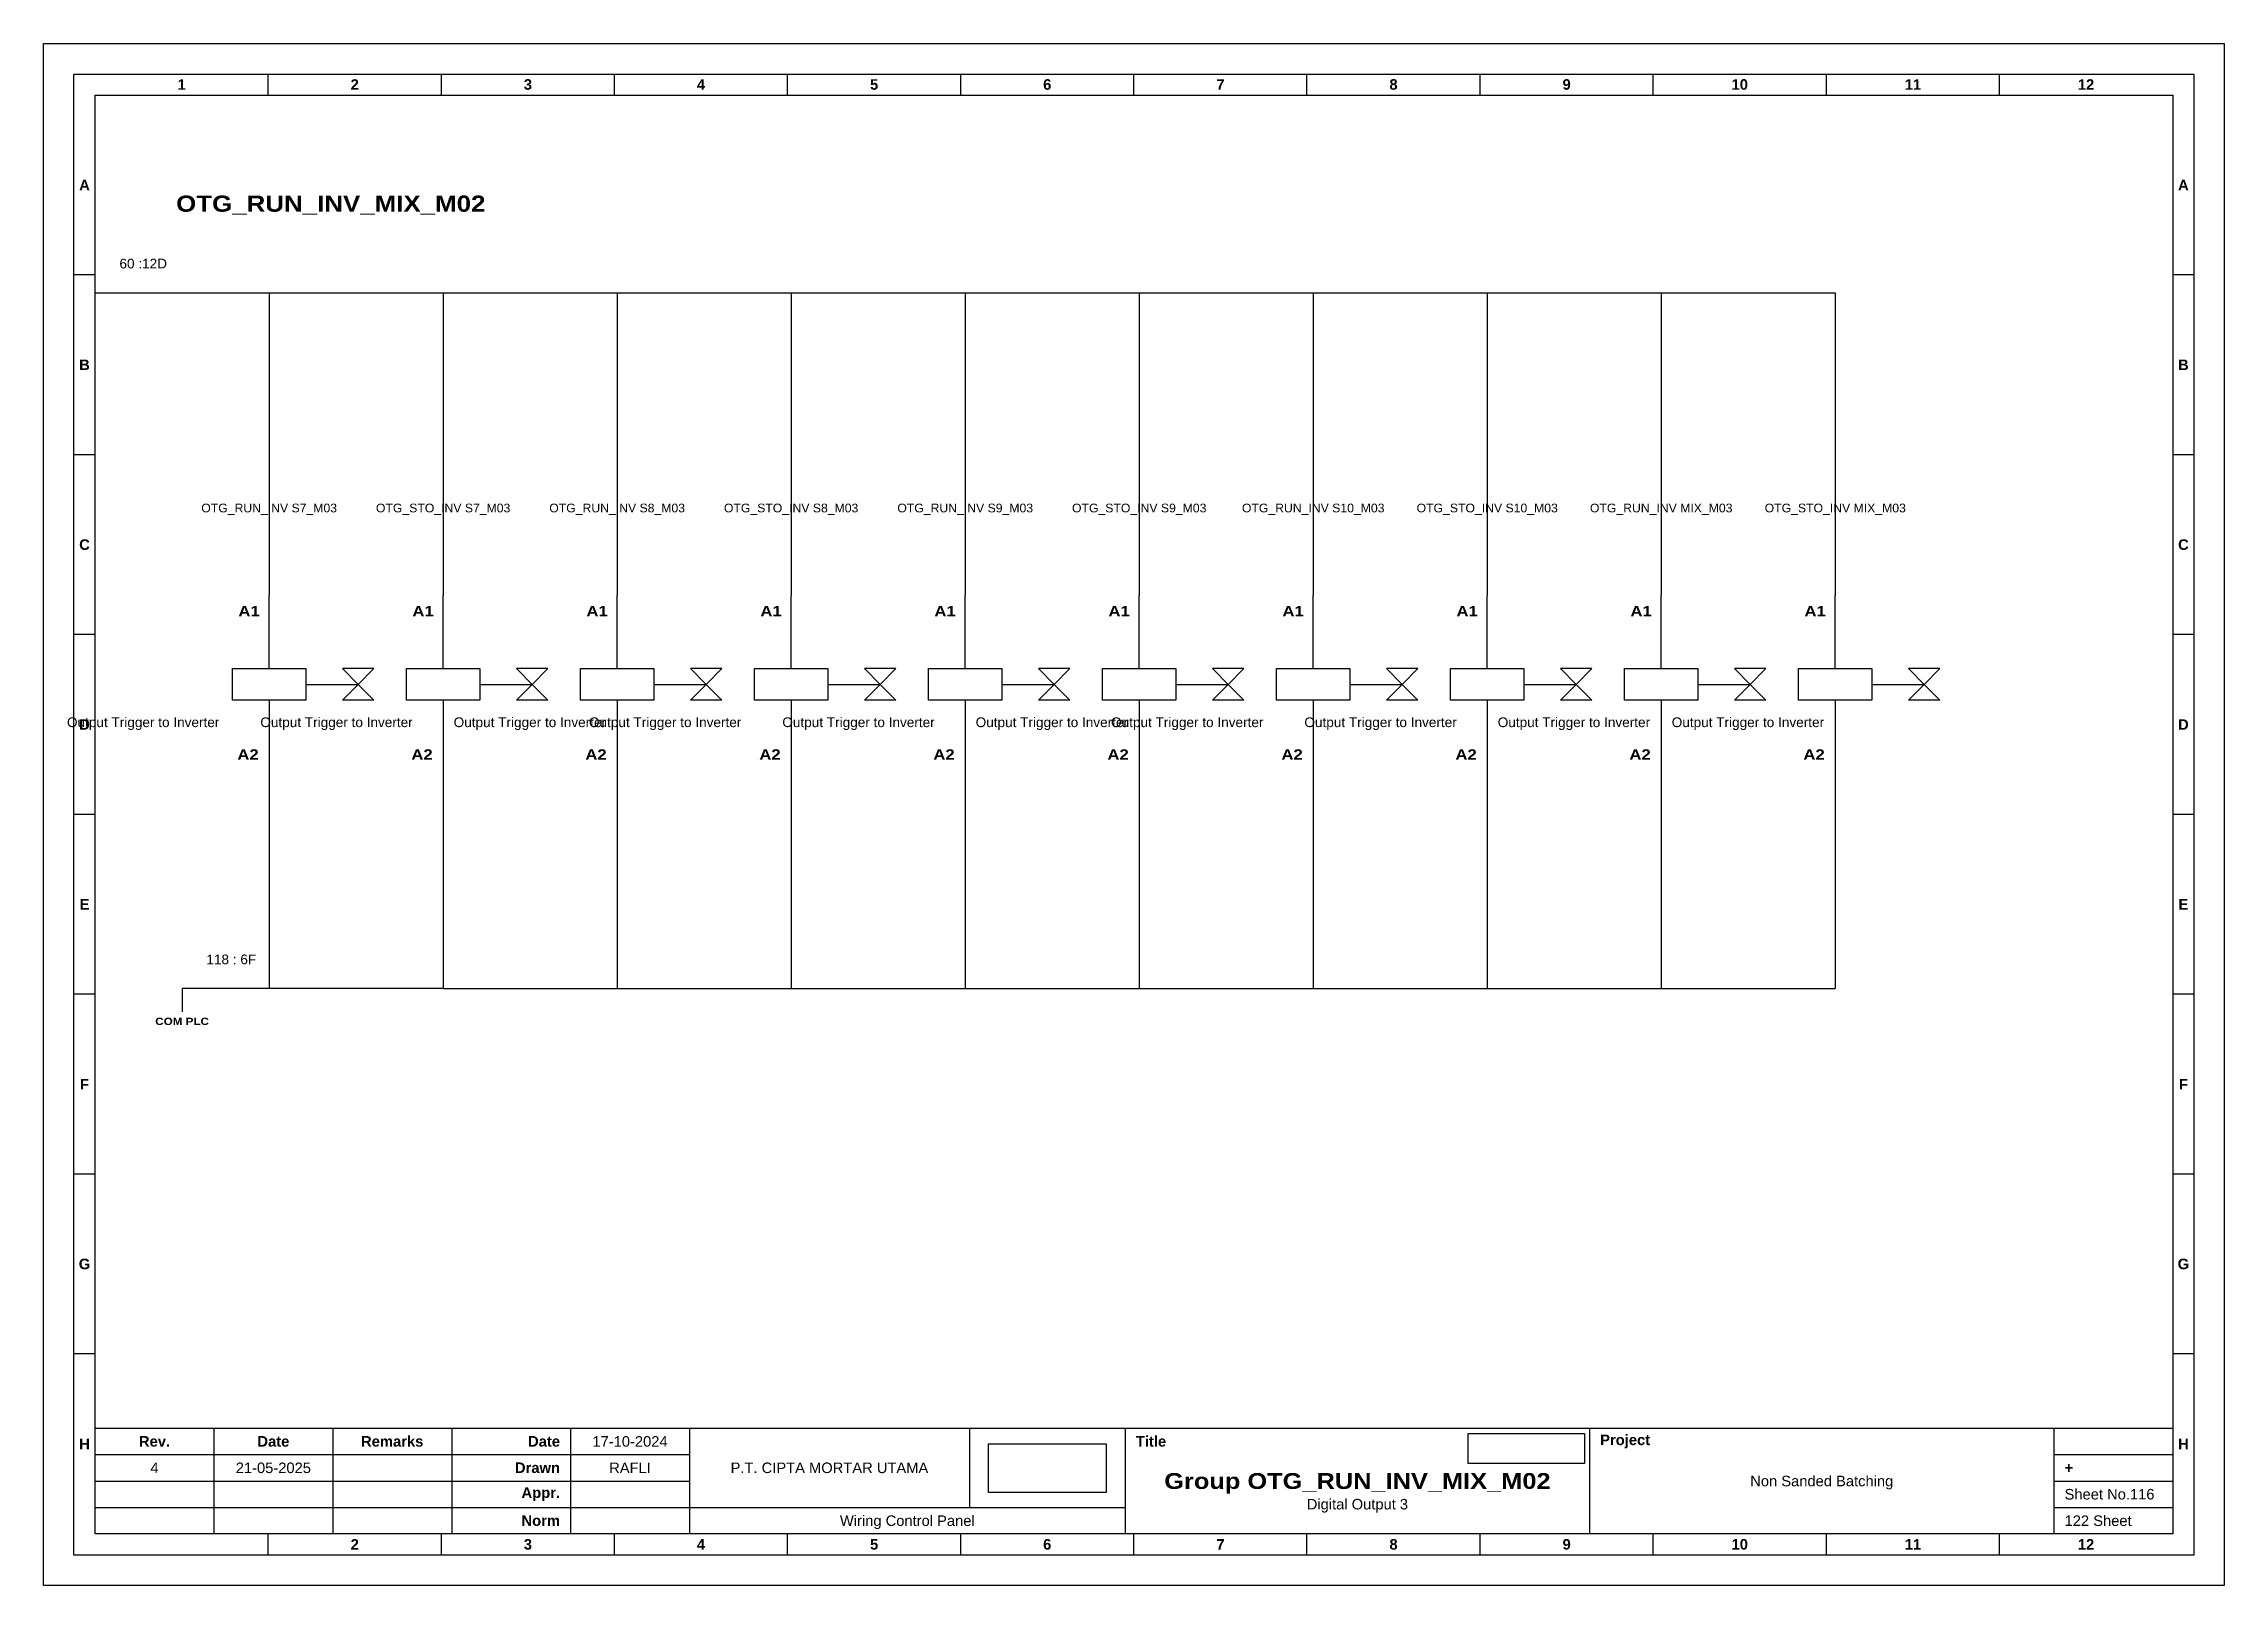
# Model space of a CAD drawing. Header units: centimetres. Extents: x 960 to 2473, y 652 to 2370.
# Drawn here: x 1270.4 to 1539.7, y 652.5 to 842.9 of the extents above; entities that cross this region are included whole.
import ezdxf
from ezdxf.enums import TextEntityAlignment as Align

# ---------------------------------------------------------------- set-up
doc = ezdxf.new("R2010")
doc.units = ezdxf.units.CM
doc.header["$MEASUREMENT"] = 0
doc.styles.add('Bold', font='ariblk.ttf', dxfattribs={"height": 25.4})
doc.styles.get("Standard").update_dxf_attribs({"font": 'arial.ttf'})
picture_1 = doc.add_image_def('image1.png', size_in_pixel=(2048, 847))
picture_2 = doc.add_image_def('image2.png', size_in_pixel=(2092, 542))

msp = doc.modelspace()

# ---------------------------------------------------------------- texts
at = {"ltscale": 500, "style": 'Bold'}
msp.add_text('OTG_RUN_INV_MIX_M02', height=2, dxfattribs=at).set_placement((1286.76, 822.13))
at = {"ltscale": 500}
for s, p in [('60 :12D', (1279.76, 816.33)), ('118 : 6F', (1290.5, 730.39))]:
    msp.add_text(s, height=1.2, dxfattribs=at).set_placement(p, align=Align.TOP_LEFT)
at = {"ltscale": 50}
for s, p in [('OTG_RUN_INV S7_M03', (1298.25, 785.54)), ('OTG_STO_INV S7_M03', (1319.74, 785.54)), ('OTG_RUN_INV S8_M03', (1341.23, 785.54)), ('OTG_STO_INV S8_M03', (1362.72, 785.54)), ('OTG_RUN_INV S9_M03', (1384.22, 785.54)), ('OTG_STO_INV S9_M03', (1405.71, 785.54)), ('OTG_RUN_INV S10_M03', (1427.2, 785.54)), ('OTG_STO_INV S10_M03', (1448.69, 785.54)), ('OTG_RUN_INV MIX_M03', (1470.18, 785.54)), ('OTG_STO_INV MIX_M03', (1491.68, 785.54))]:
    msp.add_text(s, height=1.08, dxfattribs=at).set_placement(p, align=Align.MIDDLE_CENTER)
at = {"ltscale": 500, "style": 'Bold'}
for p in [(1297.09, 773.45), (1318.58, 773.45), (1340.07, 773.45), (1361.56, 773.45), (1383.05, 773.45), (1404.55, 773.45), (1426.04, 773.45), (1447.53, 773.45), (1469.02, 773.45), (1490.51, 773.45)]:
    msp.add_text('A1', height=1.292, dxfattribs=at).set_placement(p, align=Align.TOP_RIGHT)
at = {"ltscale": 50}
for p in [(1292.1, 758.12), (1315.98, 758.12), (1339.86, 758.12), (1356.57, 758.12), (1380.45, 758.12), (1404.33, 758.12), (1421.05, 758.12), (1444.93, 758.12), (1468.81, 758.12), (1490.3, 758.12)]:
    msp.add_text('Output Trigger to Inverter', height=1.2, dxfattribs=at).set_placement(p, align=Align.BOTTOM_RIGHT)
at = {"ltscale": 500, "style": 'Bold'}
for p in [(1296.96, 754.06), (1318.45, 754.06), (1339.94, 754.06), (1361.43, 754.06), (1382.92, 754.06), (1404.42, 754.06), (1425.91, 754.06), (1447.4, 754.06), (1468.89, 754.06), (1490.38, 754.06)]:
    msp.add_text('A2', height=1.292, dxfattribs=at).set_placement(p, align=Align.BOTTOM_RIGHT)
at = {"ltscale": 50, "style": 'Bold'}
msp.add_text('COM PLC', height=0.9, dxfattribs=at).set_placement((1287.5, 722.59), align=Align.TOP_CENTER)

# ---------------------------------------------------------------- blocks, each defined once
blk = doc.blocks.new('KOP MU PROJECT')
at = {"color": 6, "ltscale": 50}
for p, q in [((27.74, 184.05), (27.74, 186.66)), ((49.13, 184.05), (49.13, 186.66)), ((70.51, 184.05), (70.51, 186.66)), ((91.89, 184.05), (91.89, 186.66)), ((113.27, 184.05), (113.27, 186.66)), ((134.66, 184.05), (134.66, 186.66)), ((156.04, 184.05), (156.04, 186.66)), ((177.42, 184.05), (177.42, 186.66)), ((198.8, 184.05), (198.8, 186.66)), ((220.19, 184.05), (220.19, 186.66)), ((241.57, 184.05), (241.57, 186.66)), ((6.36, 161.84), (3.75, 161.84)), ((265.59, 161.84), (262.98, 161.84)), ((6.36, 139.63), (3.75, 139.63)), ((265.59, 139.63), (262.98, 139.63)), ((6.36, 117.42), (3.75, 117.42)), ((265.59, 117.42), (262.98, 117.42)), ((6.36, 95.22), (3.75, 95.22)), ((265.59, 95.22), (262.98, 95.22)), ((6.36, 73.01), (3.75, 73.01)), ((265.59, 73.01), (262.98, 73.01)), ((6.36, 50.8), (3.75, 50.8)), ((265.59, 50.8), (262.98, 50.8)), ((6.36, 28.59), (3.75, 28.59)), ((265.59, 28.59), (262.98, 28.59)), ((27.74, 3.75), (27.74, 6.36)), ((49.13, 3.75), (49.13, 6.36)), ((70.51, 3.75), (70.51, 6.36)), ((91.89, 3.75), (91.89, 6.36)), ((113.27, 3.75), (113.27, 6.36)), ((134.66, 3.75), (134.66, 6.36)), ((156.04, 3.75), (156.04, 6.36)), ((177.42, 3.75), (177.42, 6.36)), ((198.8, 3.75), (198.8, 6.36)), ((220.19, 3.75), (220.19, 6.36)), ((241.57, 3.75), (241.57, 6.36))]:
    blk.add_line(p, q, dxfattribs=at)
at = {"ltscale": 50}
for p, q in [((6.36, 19.41), (262.98, 19.41)), ((21.04, 19.41), (21.04, 6.36)), ((35.72, 19.41), (35.72, 6.36)), ((50.41, 19.41), (50.41, 6.36)), ((65.09, 19.41), (65.09, 6.36)), ((79.77, 19.41), (79.77, 6.36)), ((114.35, 19.41), (114.35, 9.62)), ((133.6, 19.41), (133.6, 6.36)), ((190.95, 19.41), (190.95, 6.36)), ((248.3, 19.41), (248.3, 6.36)), ((6.36, 16.15), (79.77, 16.15)), ((248.3, 16.15), (262.98, 16.15)), ((6.36, 12.89), (79.77, 12.89)), ((248.3, 12.89), (262.98, 12.89)), ((6.36, 9.62), (133.6, 9.62)), ((248.3, 9.62), (262.98, 9.62))]:
    blk.add_line(p, q, dxfattribs=at)
at = {"color": 1, "ltscale": 50}
blk.add_lwpolyline([(269.34, 0), (0, 0), (0, 190.41), (269.34, 190.41)], close=True, dxfattribs=at)
at = {"color": 6, "ltscale": 50}
for points in [[(265.59, 3.75), (3.75, 3.75), (3.75, 186.66), (265.59, 186.66)], [(262.98, 6.36), (6.36, 6.36), (6.36, 184.05), (262.98, 184.05)]]:
    blk.add_lwpolyline(points, close=True, dxfattribs=at)
at = {"ltscale": 50, "char_height": 1.305, "attachment_point": 4}
for s, width, heights, insert in [('\\pxqc;{\\fArial|b1|i0|c0|p34;1}', 21.3825, [2.51], (6.36, 185.36)), ('\\pxqc;{\\fArial|b1|i0|c0|p34;2}', 21.3825, [2.51], (27.74, 185.36)), ('\\pxqc;{\\fArial|b1|i0|c0|p34;3}', 21.3825, [2.51], (49.13, 185.36)), ('\\pxqc;{\\fArial|b1|i0|c0|p34;4}', 21.3825, [2.51], (70.51, 185.36)), ('\\pxqc;{\\fArial|b1|i0|c0|p34;5}', 21.3825, [2.51], (91.89, 185.36)), ('\\pxqc;{\\fArial|b1|i0|c0|p34;6}', 21.3825, [2.51], (113.27, 185.36)), ('\\pxqc;{\\fArial|b1|i0|c0|p34;7}', 21.3825, [2.51], (134.66, 185.36)), ('\\pxqc;{\\fArial|b1|i0|c0|p34;8}', 21.3825, [2.51], (156.04, 185.36)), ('\\pxqc;{\\fArial|b1|i0|c0|p34;9}', 21.3825, [2.51], (177.42, 185.36)), ('\\pxqc;{\\fArial|b1|i0|c0|p34;10}', 21.3825, [2.51], (198.8, 185.36)), ('\\pxqc;{\\fArial|b1|i0|c0|p34;11}', 21.3825, [2.51], (220.19, 185.36)), ('\\pxqc;{\\fArial|b1|i0|c0|p34;12}', 21.3825, [2.51], (241.57, 185.36)), ('\\pxqc;{\\fArial|b1|i0|c0|p34;A}', 2.61, [2.51], (3.75, 172.95)), ('\\pxqc;{\\fArial|b1|i0|c0|p34;A}', 2.61, [2.51], (262.98, 172.95)), ('\\pxqc;{\\fArial|b1|i0|c0|p34;B}', 2.61, [2.51], (3.75, 150.74)), ('\\pxqc;{\\fArial|b1|i0|c0|p34;B}', 2.61, [2.51], (262.98, 150.74)), ('\\pxqc;{\\fArial|b1|i0|c0|p34;C}', 2.61, [2.51], (3.75, 128.53)), ('\\pxqc;{\\fArial|b1|i0|c0|p34;C}', 2.61, [2.51], (262.98, 128.53)), ('\\pxqc;{\\fArial|b1|i0|c0|p34;D}', 2.61, [2.51], (3.75, 106.32)), ('\\pxqc;{\\fArial|b1|i0|c0|p34;D}', 2.61, [2.51], (262.98, 106.32)), ('\\pxqc;{\\fArial|b1|i0|c0|p34;E}', 2.61, [2.51], (3.75, 84.11)), ('\\pxqc;{\\fArial|b1|i0|c0|p34;E}', 2.61, [2.51], (262.98, 84.11)), ('\\pxqc;{\\fArial|b1|i0|c0|p34;F}', 2.61, [2.51], (3.75, 61.9)), ('\\pxqc;{\\fArial|b1|i0|c0|p34;F}', 2.61, [2.51], (262.98, 61.9)), ('\\pxqc;{\\fArial|b1|i0|c0|p34;G}', 2.61, [2.51], (3.75, 39.69)), ('\\pxqc;{\\fArial|b1|i0|c0|p34;G}', 2.61, [2.51], (262.98, 39.69)), ('\\pxqc;{\\fArial|b1|i0|c0|p34;H}', 2.61, [2.51], (3.75, 17.47)), ('\\pxqc;{\\fArial|b1|i0|c0|p34;Rev.}', 14.6811, [2.88], (6.36, 17.78)), ('\\pxqc;{\\fArial|b1|i0|c0|p34;Date}', 14.6811, [2.88], (21.04, 17.78)), ('\\pxqc;{\\fArial|b1|i0|c0|p34;Remarks}', 14.6811, [2.88], (35.72, 17.78)), ('\\pxqr;{\\fArial|b1|i0|c0|p34;Date}', 13.3761, [2.88], (50.41, 17.78)), ('\\pxql;{\\fArial|b1|i0|c0|p34;Title}', 50.2419, [2.88], (134.9, 17.78)), ('\\pxql;{\\fArial|b1|i0|c0|p34;Project}', 50.2419, [2.88], (192.25, 17.78)), ('\\pxqc;{\\fArial|b1|i0|c0|p34;H}', 2.61, [2.51], (262.98, 17.47)), ('\\pxqr;{\\fArial|b1|i0|c0|p34;Drawn}', 13.3761, [2.88], (50.41, 14.52)), ('\\pxql;{\\fArial|b1|i0|c0|p34;+}', 14.6811, [2.88], (249.61, 14.52)), ('\\pxqr;{\\fArial|b1|i0|c0|p34;Appr.}', 13.3761, [2.88], (50.41, 11.26)), ('\\pxqr;{\\fArial|b1|i0|c0|p34;Norm}', 13.3761, [2.88], (50.41, 7.99)), ('\\pxqc;{\\fArial|b1|i0|c0|p34;2}', 21.3825, [2.51], (27.74, 5.06)), ('\\pxqc;{\\fArial|b1|i0|c0|p34;3}', 21.3825, [2.51], (49.13, 5.06)), ('\\pxqc;{\\fArial|b1|i0|c0|p34;4}', 21.3825, [2.51], (70.51, 5.06)), ('\\pxqc;{\\fArial|b1|i0|c0|p34;5}', 21.3825, [2.51], (91.89, 5.06)), ('\\pxqc;{\\fArial|b1|i0|c0|p34;6}', 21.3825, [2.51], (113.27, 5.06)), ('\\pxqc;{\\fArial|b1|i0|c0|p34;7}', 21.3825, [2.51], (134.66, 5.06)), ('\\pxqc;{\\fArial|b1|i0|c0|p34;8}', 21.3825, [2.51], (156.04, 5.06)), ('\\pxqc;{\\fArial|b1|i0|c0|p34;9}', 21.3825, [2.51], (177.42, 5.06)), ('\\pxqc;{\\fArial|b1|i0|c0|p34;10}', 21.3825, [2.51], (198.8, 5.06)), ('\\pxqc;{\\fArial|b1|i0|c0|p34;11}', 21.3825, [2.51], (220.19, 5.06)), ('\\pxqc;{\\fArial|b1|i0|c0|p34;12}', 21.3825, [2.51], (241.57, 5.06))]:
    blk.add_mtext_dynamic_manual_height_columns(s, width=width, gutter_width=0.0326, heights=heights, dxfattribs=dict(at, insert=insert))
at = {"ltscale": 50}
for tag, p in [('DATECREATED', (72.43, 17.78)), ('REV', (13.7, 14.52)), ('REVDATE', (28.38, 14.52)), ('REMARKS', (43.06, 14.52)), ('DRAWN', (72.43, 14.52)), ('COMPANY', (97.06, 14.52)), ('PROJECT', (219.62, 12.89)), ('APPR', (72.43, 11.26)), ('NORM', (72.43, 7.99)), ('DRAWINGCATEGORY', (106.68, 7.99)), ('DESCRIPTION', (162.27, 10.03))]:
    blk.add_attdef(tag, text='', height=1.3, dxfattribs=at).set_placement(p, align=Align.MIDDLE_CENTER)
at = {"ltscale": 50, "style": 'Bold'}
blk.add_attdef('TITLE', text='', height=1.96, dxfattribs=at).set_placement((162.27, 12.89), align=Align.MIDDLE_CENTER)
at = {"ltscale": 50}
for tag, p in [('SHEETNUMBER', (249.61, 11.26)), ('TOTALSHEET', (249.61, 7.99))]:
    blk.add_attdef(tag, text='', height=1.3, dxfattribs=at).set_placement(p, align=Align.MIDDLE_LEFT)
image = blk.add_image(picture_1, insert=(116.72, 11.48), size_in_units=(14.5, 6), dxfattribs=at)
image.dxf.flags = 15
image = blk.add_image(picture_2, insert=(175.94, 15.04), size_in_units=(14.36, 3.72), dxfattribs=at)
image.dxf.flags = 15

# ---------------------------------------------------------------- linework, layer by layer
at = {"color": 146, "ltscale": 50, "true_color": 0x105689}
for p, q in [((1276.76, 812.13), (1298.25, 812.13)), ((1298.25, 812.13), (1319.74, 812.13)), ((1298.25, 812.13), (1298.25, 774.74)), ((1319.74, 812.13), (1341.23, 812.13)), ((1319.74, 812.13), (1319.74, 774.74)), ((1341.23, 812.13), (1362.72, 812.13)), ((1341.23, 812.13), (1341.23, 774.74)), ((1362.72, 812.13), (1384.22, 812.13)), ((1362.72, 812.13), (1362.72, 774.74)), ((1384.22, 812.13), (1405.71, 812.13)), ((1384.22, 812.13), (1384.22, 774.74)), ((1405.71, 812.13), (1427.2, 812.13)), ((1405.71, 812.13), (1405.71, 774.74)), ((1427.2, 812.13), (1448.69, 812.13)), ((1427.2, 812.13), (1427.2, 774.74)), ((1448.69, 812.13), (1470.18, 812.13)), ((1448.69, 812.13), (1448.69, 774.74)), ((1470.18, 812.13), (1491.68, 812.13)), ((1470.18, 812.13), (1470.18, 774.74)), ((1491.68, 812.13), (1491.68, 774.74)), ((1298.25, 753.05), (1298.25, 726.19)), ((1319.74, 752.77), (1319.74, 726.19)), ((1341.23, 752.77), (1341.23, 726.19)), ((1362.72, 752.77), (1362.72, 726.19)), ((1384.22, 752.77), (1384.22, 726.19)), ((1405.71, 752.77), (1405.71, 726.19)), ((1427.2, 752.77), (1427.2, 726.19)), ((1448.69, 752.77), (1448.69, 726.19)), ((1470.18, 752.77), (1470.18, 726.19)), ((1491.68, 752.77), (1491.68, 726.19)), ((1319.78, 726.19), (1287.5, 726.19)), ((1287.5, 726.19), (1287.5, 723.31)), ((1319.78, 726.19), (1362.8, 726.19)), ((1362.8, 726.19), (1362.8, 726.19)), ((1362.8, 726.19), (1405.82, 726.19)), ((1405.82, 726.19), (1491.68, 726.19))]:
    msp.add_line(p, q, dxfattribs=at)
at = {"ltscale": 50}
for p, q in [((1298.25, 765.7), (1298.25, 774.74)), ((1319.74, 765.7), (1319.74, 774.74)), ((1341.23, 765.7), (1341.23, 774.74)), ((1362.72, 765.7), (1362.72, 774.74)), ((1384.22, 765.7), (1384.22, 774.74)), ((1405.71, 765.7), (1405.71, 774.74)), ((1427.2, 765.7), (1427.2, 774.74)), ((1448.69, 765.7), (1448.69, 774.74)), ((1470.18, 765.7), (1470.18, 774.74)), ((1491.68, 765.7), (1491.68, 774.74)), ((1302.77, 763.76), (1309.23, 763.76)), ((1324.26, 763.76), (1330.73, 763.76)), ((1345.76, 763.76), (1352.22, 763.76)), ((1367.25, 763.76), (1373.71, 763.76)), ((1388.74, 763.76), (1395.2, 763.76)), ((1410.23, 763.76), (1416.69, 763.76)), ((1431.72, 763.76), (1438.19, 763.76)), ((1453.22, 763.76), (1459.68, 763.76)), ((1474.71, 763.76), (1481.17, 763.76)), ((1496.2, 763.76), (1502.66, 763.76)), ((1298.25, 761.82), (1298.25, 752.77)), ((1319.74, 761.82), (1319.74, 752.77)), ((1341.23, 761.82), (1341.23, 752.77)), ((1362.72, 761.82), (1362.72, 752.77)), ((1384.22, 761.82), (1384.22, 752.77)), ((1405.71, 761.82), (1405.71, 752.77)), ((1427.2, 761.82), (1427.2, 752.77)), ((1448.69, 761.82), (1448.69, 752.77)), ((1470.18, 761.82), (1470.18, 752.77)), ((1491.68, 761.82), (1491.68, 752.77))]:
    msp.add_line(p, q, dxfattribs=at)
for points in [[(1293.73, 765.7), (1302.77, 765.7), (1302.77, 761.82), (1293.73, 761.82)], [(1309.23, 763.76), (1311.17, 765.7), (1307.29, 765.7)], [(1315.22, 765.7), (1324.26, 765.7), (1324.26, 761.82), (1315.22, 761.82)], [(1330.73, 763.76), (1332.66, 765.7), (1328.79, 765.7)], [(1336.71, 765.7), (1345.76, 765.7), (1345.76, 761.82), (1336.71, 761.82)], [(1352.22, 763.76), (1354.16, 765.7), (1350.28, 765.7)], [(1358.2, 765.7), (1367.25, 765.7), (1367.25, 761.82), (1358.2, 761.82)], [(1373.71, 763.76), (1375.65, 765.7), (1371.77, 765.7)], [(1379.69, 765.7), (1388.74, 765.7), (1388.74, 761.82), (1379.69, 761.82)], [(1395.2, 763.76), (1397.14, 765.7), (1393.26, 765.7)], [(1401.19, 765.7), (1410.23, 765.7), (1410.23, 761.82), (1401.19, 761.82)], [(1416.69, 763.76), (1418.63, 765.7), (1414.75, 765.7)], [(1422.68, 765.7), (1431.72, 765.7), (1431.72, 761.82), (1422.68, 761.82)], [(1438.19, 763.76), (1440.12, 765.7), (1436.25, 765.7)], [(1444.17, 765.7), (1453.22, 765.7), (1453.22, 761.82), (1444.17, 761.82)], [(1459.68, 763.76), (1461.62, 765.7), (1457.74, 765.7)], [(1465.66, 765.7), (1474.71, 765.7), (1474.71, 761.82), (1465.66, 761.82)], [(1481.17, 763.76), (1483.11, 765.7), (1479.23, 765.7)], [(1487.15, 765.7), (1496.2, 765.7), (1496.2, 761.82), (1487.15, 761.82)], [(1502.66, 763.76), (1504.6, 765.7), (1500.72, 765.7)], [(1309.23, 763.76), (1311.17, 761.82), (1307.29, 761.82)], [(1330.73, 763.76), (1332.66, 761.82), (1328.79, 761.82)], [(1352.22, 763.76), (1354.16, 761.82), (1350.28, 761.82)], [(1373.71, 763.76), (1375.65, 761.82), (1371.77, 761.82)], [(1395.2, 763.76), (1397.14, 761.82), (1393.26, 761.82)], [(1416.69, 763.76), (1418.63, 761.82), (1414.75, 761.82)], [(1438.19, 763.76), (1440.12, 761.82), (1436.25, 761.82)], [(1459.68, 763.76), (1461.62, 761.82), (1457.74, 761.82)], [(1481.17, 763.76), (1483.11, 761.82), (1479.23, 761.82)], [(1502.66, 763.76), (1504.6, 761.82), (1500.72, 761.82)]]:
    msp.add_lwpolyline(points, close=True, dxfattribs=at)

# ---------------------------------------------------------------- block references
msp.add_blockref('KOP MU PROJECT', (1270.39, 652.48)).add_auto_attribs({'DESCRIPTION': 'Digital Output 3', 'TITLE': 'Group OTG_RUN_INV_MIX_M02', 'PROJECT': 'Non Sanded Batching', 'COMPANY': 'P.T. CIPTA MORTAR UTAMA', 'DRAWINGCATEGORY': 'Wiring Control Panel', 'DRAWN': 'RAFLI', 'DATECREATED': '17-10-2024', 'REVDATE': '21-05-2025', 'REV': '4', 'SHEETNUMBER': 'Sheet No.116', 'TOTALSHEET': '122 Sheet'})

msp.set_redraw_order([(e.dxf.handle, doc.entitydb.next_handle()) for e in msp.query("TEXT MTEXT ATTDEF DIMENSION ARC_DIMENSION")])  # texts and dimensions are drawn at this point

doc.saveas('drawing.dxf')
